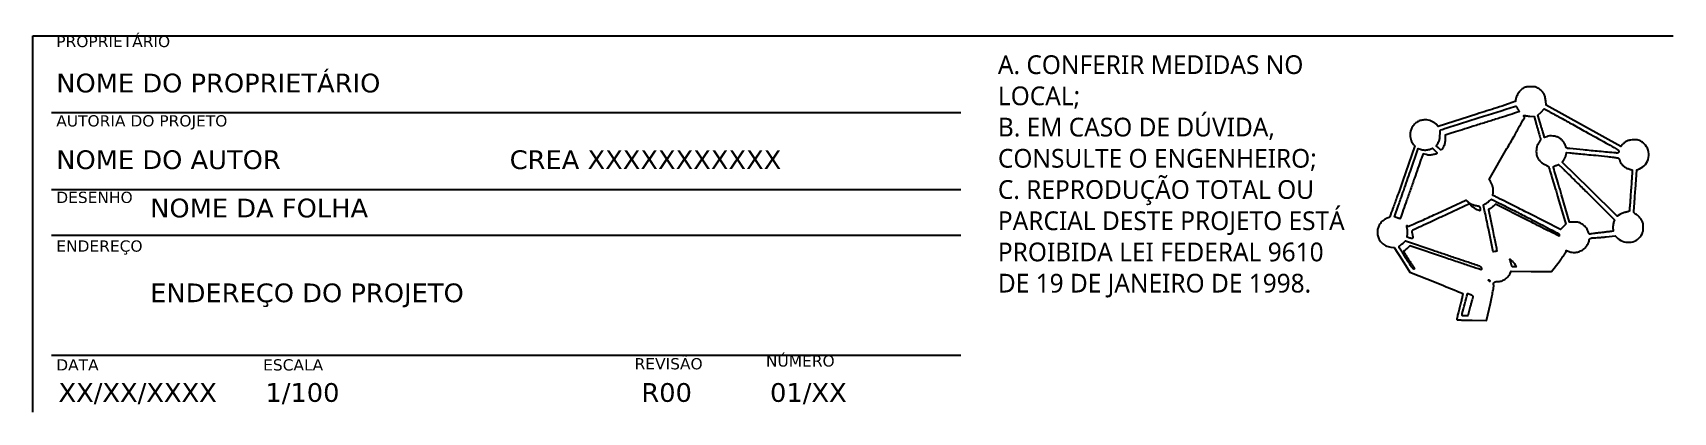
# Paper-space layout 'A1' of a CAD drawing. Header units: centimetres, sheet in millimetres. Extents: x 0 to 841, y 0 to 594.
# Drawn here: x 656 to 831, y 10 to 50.5 of the extents above; entities that cross this region are included whole.
import ezdxf

# ---------------------------------------------------------------- set-up
doc = ezdxf.new("R2010")
doc.units = ezdxf.units.CM
doc.layers.add('CARIMBO', color=250, linetype='Continuous')

psp = doc.layouts.new('A1')

# ---------------------------------------------------------------- texts
at = {"layer": 'CARIMBO', "attachment_point": 1}
for s, width, insert, char_height in [('{\\fVerdana|b0|i0|c0|p34;PROPRIETÁRIO}', 5.9377, (658.5, 50.2), 1.2), ('{\\fMicrosoft JhengHei UI|b0|i0|c0|p34;A. CONFERIR MEDIDAS NO LOCAL;\\PB. EM CASO DE DÚVIDA, CONSULTE O ENGENHEIRO;\\PC. REPRODUÇÃO TOTAL OU PARCIAL DESTE PROJETO ESTÁ PROIBIDA LEI FEDERAL 9610 DE 19 DE JANEIRO DE 1998.}', 37.1667, (758.96, 48.12), 2), ('{\\fVerdana|b0|i0|c0|p34;NOME DO PROPRIETÁRIO}', 60.6098, (658.5, 46.16), 2), ('{\\fVerdana|b0|i0|c0|p34;AUTORIA DO PROJETO}', 29.425, (658.5, 41.72), 1.2), ('{\\fVerdana|b0|i0|c0|p34;NOME DO AUTOR                            CREA XXXXXXXXXXX}', 93.8651, (658.5, 37.97), 2), ('{\\fVerdana|b0|i0|c0|p34;DESENHO}', 29.425, (658.5, 33.55), 1.2), ('{\\fVerdana|b0|i0|c0|p34;NOME DA FOLHA}', 60.6098, (668.52, 32.81), 2), ('{\\fVerdana|b0|i0|c0|p34;ENDEREÇO}', 29.425, (658.5, 28.35), 1.2), ('{\\fVerdana|b0|i0|c0|p34;ENDEREÇO DO PROJETO}', 60.6098, (668.52, 23.75), 2), ('{\\fVerdana|b0|i0|c0|p34;REVISÃO}', 29.425, (720.2, 15.78), 1.2), ('{\\fVerdana|b0|i0|c0|p34;NÚMERO}', 29.425, (734.21, 16.08), 1.2), ('{\\fVerdana|b0|i0|c0|p34;DATA}', 29.425, (658.5, 15.66), 1.2), ('{\\fVerdana|b0|i0|c0|p34;ESCALA}', 29.425, (680.57, 15.66), 1.2), ('{\\fVerdana|b0|i0|c0|p34;XX/XX/XXXX}', 60.6098, (658.74, 13.11), 2), ('{\\fVerdana|b0|i0|c0|p34;1/100}', 60.6098, (680.81, 13.11), 2), ('{\\fVerdana|b0|i0|c0|p34;R00}', 60.6098, (720.92, 13.11), 2), ('{\\fVerdana|b0|i0|c0|p34;01/XX}', 60.6098, (734.65, 13.11), 2)]:
    psp.add_mtext_dynamic_manual_height_columns(s, width=width, gutter_width=1, heights=[0], dxfattribs=dict(at, insert=insert, char_height=char_height))

# ---------------------------------------------------------------- linework, layer by layer
for points in [[(815.08, 44.64, 0.079478), (814.74, 44.4, 0.054467), (814.45, 44.04, 0.055091), (814.25, 43.63, 0.089267), (814.18, 43.25, -0.318001), (814.12, 43.17, -0.00227), (813.34, 42.9, -0.004795), (812.18, 42.51, -0.00091), (810.05, 41.84), (805.93, 40.53), (805.7, 40.75, 0.045989), (805.45, 40.95, 0.048466), (805.17, 41.1, 0.049205), (804.87, 41.19, 0.050376), (804.56, 41.22, 0.057358), (804.1, 41.17, 0.073919), (803.71, 41.01, 0.074646), (803.39, 40.75, 0.059941), (803.13, 40.39, 0.022187), (803.03, 40.19, 0.046293), (802.98, 40.03, 0.042492), (802.95, 39.86, 0.016038), (802.94, 39.61, 0.031811), (802.97, 39.29, 0.052573), (803.03, 39.03, 0.056422), (803.14, 38.8, 0.043793), (803.31, 38.58), (803.44, 38.44), (802.12, 34.64, -0.001341), (801.53, 32.96, -0.00365), (801.1, 31.79, -0.000922), (800.76, 30.86, -0.232969), (800.7, 30.8, 0.052602), (800.3, 30.63, 0.060655), (799.96, 30.39, 0.062659), (799.7, 30.08, 0.062566), (799.53, 29.71, 0.067657), (799.44, 29.28, 0.07176), (799.48, 28.84, 0.071432), (799.65, 28.44, 0.066114), (799.92, 28.08, 0.03404), (800.13, 27.9, 0.051282), (800.34, 27.77, 0.04987), (800.58, 27.69, 0.030117), (800.87, 27.63), (801.23, 27.59), (802.07, 26.28), (802.92, 24.97), (805.71, 23.84, -0.00035), (806.78, 23.41, -0.000565), (807.69, 23.04, -0.000077), (808.5, 22.7, -0.041097), (808.55, 22.68, -0.317107), (808.56, 22.64, -0.002034), (808.48, 22.25, -0.00699), (808.37, 21.81, -0.004284), (808.24, 21.29, 0.003499), (808.08, 20.68, 0.009869), (807.98, 20.26, 0.005641), (807.91, 19.94, 0.317571), (807.94, 19.89, 0.121999), (807.99, 19.87, 0.001087), (808.44, 19.85, 0.003666), (808.96, 19.84, 0.002349), (809.55, 19.82), (811.1, 19.8), (811.5, 21.6, 0.003235), (811.65, 22.31, 0.004837), (811.77, 22.92, 0.002145), (811.87, 23.45, 0.099334), (811.86, 23.56, -0.057961), (811.84, 23.75, -0.189286), (811.89, 23.86, -0.162677), (812.01, 23.93, -0.040506), (812.23, 23.95, 0.074695), (812.64, 24.01, 0.067212), (813.03, 24.19, 0.06575), (813.36, 24.47, 0.065907), (813.61, 24.83), (813.72, 25.05), (815.86, 25.04), (818.01, 25.02), (818.82, 26.07, 0.005197), (819.14, 26.5, 0.009482), (819.39, 26.85, 0.004462), (819.59, 27.15, 0.241149), (819.59, 27.21, -0.038552), (819.58, 27.28, -0.487664), (819.59, 27.29, -0.104544), (819.63, 27.28, -0.003557), (819.79, 27.21, 0.08403), (820.2, 27.08, 0.068415), (820.66, 27.09, 0.066973), (821.11, 27.22, 0.07379), (821.5, 27.46, 0.047786), (821.69, 27.66, 0.036473), (821.86, 27.91, 0.037396), (821.99, 28.16, 0.094407), (822.03, 28.36, -0.152944), (822.06, 28.48, -0.128065), (822.16, 28.56, -0.081842), (822.33, 28.61, -0.031911), (822.57, 28.63, 0.017211), (822.75, 28.64, 0.003074), (823.07, 28.66, 0.003318), (823.45, 28.69, 0.00299), (823.84, 28.73), (824.8, 28.84), (825.1, 28.57, 0.108864), (825.77, 28.21, 0.117508), (826.51, 28.17, 0.117913), (827.19, 28.46, 0.110153), (827.68, 29.04, 0.037258), (827.74, 29.18, 0.034903), (827.78, 29.34, 0.029781), (827.8, 29.52, 0.016378), (827.81, 29.74, 0.015811), (827.81, 29.99, 0.046417), (827.78, 30.16, 0.049348), (827.73, 30.32, 0.019736), (827.62, 30.53, 0.027212), (827.51, 30.7, 0.030137), (827.39, 30.85, 0.030273), (827.25, 30.98, 0.027963), (827.1, 31.1, -0.012714), (826.92, 31.22, -0.065884), (826.83, 31.31, -0.119764), (826.8, 31.38, -0.093219), (826.8, 31.48, 0.026903), (826.81, 31.6, 0.000513), (826.86, 32.22, 0.001244), (826.91, 32.94, 0.000833), (826.97, 33.77), (827.11, 35.9), (827.4, 36.01, 0.131929), (828.03, 36.47, 0.124197), (828.37, 37.2, 0.123277), (828.32, 38, 0.128862), (827.9, 38.67, 0.035506), (827.65, 38.88, 0.060104), (827.41, 39.01, 0.058967), (827.14, 39.08, 0.032836), (826.8, 39.1, 0.043172), (826.45, 39.07, 0.058016), (826.13, 38.98, 0.059393), (825.85, 38.82, 0.048311), (825.6, 38.59), (825.41, 38.38), (821.42, 40.59), (817.44, 42.8), (817.4, 43.27, 0.045148), (817.33, 43.7, 0.069177), (817.19, 44.04, 0.07197), (816.96, 44.32, 0.053536), (816.65, 44.56, 0.019859), (816.44, 44.68, 0.053842), (816.28, 44.74, 0.04808), (816.1, 44.76, 0.013377), (815.83, 44.77, 0.014365), (815.58, 44.76, 0.029893), (815.39, 44.74, 0.035951), (815.23, 44.7, 0.034713)], [(814.32, 42.57, 0.031863), (814.34, 42.52, 0.011462), (814.38, 42.44, 0.011316), (814.43, 42.36, 0.013177), (814.47, 42.29, -0.017287), (814.51, 42.22, -0.0272), (814.54, 42.16, -0.025593), (814.56, 42.11, -0.299351), (814.55, 42.09, -0.099006), (814.53, 42.08, -0.000046), (813.58, 41.77, -0.000665), (812.52, 41.43, -0.000405), (811.27, 41.04, 0.00001), (809.97, 40.63, 0.000012), (808.77, 40.25, 0.00001), (807.76, 39.93, 0.000097), (807.33, 39.79), (806.66, 39.58), (806.66, 39.15, -0.038871), (806.64, 38.82, -0.04202), (806.56, 38.5, -0.046084), (806.45, 38.24, -0.095107), (806.3, 38.07, -0.095463), (806.24, 38.03, -0.1793), (806.17, 38.03, -0.082716), (806.1, 38.08, -0.010801), (805.95, 38.22), (805.71, 38.45), (805.91, 38.77, 0.023212), (806.02, 38.97, 0.053839), (806.08, 39.13, 0.044556), (806.1, 39.31, 0.011864), (806.12, 39.6, -0.009508), (806.13, 39.84, -0.028153), (806.15, 40, -0.038951), (806.17, 40.11, -0.225559), (806.21, 40.15, -0.011613), (806.74, 40.33, -0.000133), (810.31, 41.46, -0.000027), (814.07, 42.65, -0.060557), (814.19, 42.67, -0.100927), (814.23, 42.67, -0.076882), (814.27, 42.65, -0.074024), (814.3, 42.61, -0.081175)], [(821.65, 39.97, -0.000688), (823.85, 38.75, -0.008137), (824.69, 38.26, -0.012877), (825.15, 37.97, -0.300165), (825.2, 37.83, -0.057537), (825.18, 37.77, -0.102251), (825.15, 37.72, -0.110803), (825.1, 37.69, -0.076165), (825.04, 37.68, -0.02293), (824.89, 37.69, -0.000084), (823.11, 37.85, -0.000518), (821.4, 38.02, -0.0009), (819.98, 38.15, -0.012807), (819.74, 38.18, -0.097718), (819.63, 38.22, -0.155413), (819.57, 38.29, -0.047521), (819.53, 38.43, 0.071412), (819.44, 38.65, 0.040121), (819.28, 38.89, 0.038825), (819.07, 39.11, 0.047979), (818.85, 39.29, 0.062874), (818.54, 39.43, 0.047954), (818.18, 39.5, 0.048985), (817.82, 39.51, 0.077879), (817.52, 39.43), (817.28, 39.33), (817.16, 39.73, -0.000885), (817.1, 39.93, -0.000271), (817.01, 40.24, -0.000271), (816.9, 40.58, -0.000296), (816.81, 40.92), (816.57, 41.72), (816.91, 42.06), (817.25, 42.4), (817.66, 42.18, -0.003409), (817.95, 42.02, -0.000135), (819.01, 41.44, -0.000239), (820.25, 40.75, -0.000169)], [(815.72, 41.61), (816.16, 41.57), (816.37, 40.81, 0.001166), (816.47, 40.49, 0.000919), (816.57, 40.13, 0.000929), (816.66, 39.81, 0.002298), (816.74, 39.57, -0.006874), (816.81, 39.3, -0.039177), (816.84, 39.16, -0.084305), (816.84, 39.07, -0.165216), (816.8, 39.01, 0.067696), (816.76, 38.96, 0.012124), (816.69, 38.86, 0.012896), (816.62, 38.74, 0.011331), (816.55, 38.61, 0.053195), (816.45, 38.33, 0.04526), (816.4, 38.01, 0.044287), (816.4, 37.67, 0.04575), (816.47, 37.35, 0.070802), (816.59, 37.08, 0.048201), (816.81, 36.81, 0.046928), (817.08, 36.57, 0.056012), (817.38, 36.41, -0.016724), (817.59, 36.31, -0.09403), (817.69, 36.24, -0.096831), (817.75, 36.13, -0.018271), (817.82, 35.91, 0.002353), (817.89, 35.67, 0.000112), (818.13, 34.86, 0.000183), (818.42, 33.9, 0.000132), (818.74, 32.82), (819.55, 30.08), (819.27, 29.79), (818.99, 29.51), (815.65, 31.21, 0.000388), (814.35, 31.86, 0.000576), (813.21, 32.44, 0.000248), (812.23, 32.93, 0.011766), (812.03, 33.03), (811.76, 33.15), (811.8, 33.47, 0.051501), (811.81, 33.75, 0.041753), (811.75, 34.06, 0.040572), (811.65, 34.36, 0.041767), (811.5, 34.63), (811.35, 34.86), (813.26, 38.16, 0.00172), (814.02, 39.47, 0.003292), (814.62, 40.54, 0.000501), (815.12, 41.45, 0.318822), (815.12, 41.51, -0.087878), (815.07, 41.59, -0.168967), (815.06, 41.66, -0.263976), (815.1, 41.7, -0.164458), (815.17, 41.7, 0.053649), (815.24, 41.68, 0.00818), (815.38, 41.65, 0.009074), (815.55, 41.63, 0.007751)], [(804.53, 38, 0.029732), (804.65, 38.01, 0.016387), (804.8, 38.03, 0.016289), (804.94, 38.06, 0.025067), (805.07, 38.09), (805.34, 38.19), (805.6, 37.93, -0.027415), (805.77, 37.74, -0.311881), (805.78, 37.64, -0.197541), (805.68, 37.57, -0.012375), (805.33, 37.49, -0.021963), (805.15, 37.46, -0.036691), (805, 37.45, -0.035708), (804.84, 37.47, -0.019541), (804.66, 37.51), (804.31, 37.6), (804.18, 37.24, 0.003701), (804.09, 37, 0.000146), (803.77, 36.08, 0.000259), (803.4, 35.01, 0.000183), (802.98, 33.8, -0.0004), (802.56, 32.61, -0.000658), (802.21, 31.6, -0.00004), (801.89, 30.7, -0.112129), (801.88, 30.68, -0.253723), (801.86, 30.67, -0.007738), (801.78, 30.69, -0.013512), (801.68, 30.72, -0.008721), (801.56, 30.76), (801.27, 30.86), (801.7, 32.1, -0.000037), (801.92, 32.74, -0.000012), (802.25, 33.69, -0.000012), (802.62, 34.74, -0.000014), (802.97, 35.76), (803.81, 38.17), (804.04, 38.09, 0.02723), (804.15, 38.05, 0.01557), (804.28, 38.03, 0.01552), (804.42, 38.01, 0.0248)], [(822.73, 37.44, -0.00146), (823.98, 37.31, -0.007591), (824.67, 37.23, -0.006209), (825.11, 37.17, -0.238802), (825.19, 37.11, -0.015788), (825.22, 37.06, -0.00479), (825.25, 36.98, -0.004792), (825.29, 36.9, -0.005205), (825.32, 36.81, 0.075512), (825.46, 36.56, 0.049275), (825.68, 36.32, 0.047846), (825.96, 36.12, 0.05785), (826.26, 35.99, -0.001287), (826.39, 35.95, -0.00198), (826.51, 35.91, -0.000639), (826.62, 35.88, -0.057514), (826.63, 35.87, -0.280891), (826.64, 35.86, -0.000083), (826.6, 35.23, -0.001358), (826.55, 34.53, -0.000819), (826.49, 33.7, 0.000173), (826.43, 32.87, 0.000278), (826.38, 32.16, 0.000042), (826.33, 31.53, 0.018054), (826.33, 31.49, -0.302632), (826.31, 31.46, -0.016169), (826.22, 31.43, -0.020877), (826.1, 31.39, -0.013225), (825.96, 31.36, 0.026185), (825.8, 31.32, 0.017269), (825.62, 31.26, 0.017393), (825.44, 31.18, 0.031903), (825.31, 31.11), (825.03, 30.93), (822.1, 33.82), (819.17, 36.71), (819.36, 37.01, 0.020627), (819.43, 37.14, 0.016626), (819.5, 37.28, 0.016938), (819.56, 37.42, 0.04077), (819.59, 37.53), (819.63, 37.75), (819.97, 37.71, 0.006056), (820.21, 37.68, 0.00035), (820.93, 37.61, 0.000532), (821.78, 37.53, 0.000391)], [(822.17, 33.11), (824.75, 30.55), (824.64, 30.25, 0.028266), (824.6, 30.1, 0.02451), (824.58, 29.95, 0.024559), (824.57, 29.79, 0.028739), (824.57, 29.64, -0.001995), (824.58, 29.52, -0.003309), (824.59, 29.42, -0.000447), (824.6, 29.33, -0.361795), (824.6, 29.32, -0.03599), (824.59, 29.32, -0.000005), (824.27, 29.29, -0.000135), (823.91, 29.25, -0.000082), (823.48, 29.2, 0.001749), (823.04, 29.15, 0.002362), (822.65, 29.1, 0.001598), (822.32, 29.06, 0.025723), (822.21, 29.04, -0.06375), (822.12, 29.03, -0.183375), (822.05, 29.05, -0.102514), (822, 29.12, -0.0133), (821.93, 29.29, 0.038184), (821.81, 29.56, 0.047969), (821.66, 29.78, 0.047232), (821.46, 29.96, 0.035356), (821.21, 30.13, 0.026141), (821.03, 30.23, 0.054643), (820.89, 30.28, 0.04436), (820.71, 30.3, 0.012318), (820.44, 30.3), (819.95, 30.29), (819.09, 33.21, -0.000578), (818.76, 34.33, -0.000934), (818.48, 35.29, -0.000122), (818.23, 36.14, -0.071528), (818.23, 36.2, -0.231594), (818.24, 36.23, -0.028555), (818.31, 36.27, -0.029017), (818.39, 36.32, -0.020061), (818.5, 36.36), (818.77, 36.45), (819.18, 36.06, -0.004686), (819.45, 35.8, -0.000307), (820.23, 35.04, -0.000446), (821.15, 34.12, -0.000333)], [(809.48, 32.22, 0.022644), (809.57, 32.19, 0.007246), (809.7, 32.15, 0.007213), (809.85, 32.11, 0.007999), (810, 32.08, -0.013341), (810.21, 32.03, -0.09412), (810.3, 31.99, -0.140632), (810.35, 31.92, -0.042772), (810.39, 31.79, -0.013144), (810.4, 31.71, -0.018928), (810.41, 31.63, -0.014987), (810.41, 31.57, -0.202429), (810.41, 31.55, -0.290652), (810.31, 31.53, -0.026241), (810.06, 31.63, -0.031552), (809.8, 31.78, -0.038811), (809.57, 31.95), (809.26, 32.24), (806.26, 30.85, 0.000325), (805.1, 30.31, 0.000519), (804.12, 29.85, 0.000091), (803.24, 29.45, 0.028847), (803.18, 29.41, 0.150482), (803.14, 29.37, 0.101192), (803.13, 29.3, 0.050792), (803.13, 29.2, 0.010673), (803.17, 29.03, -0.016188), (803.2, 28.9, -0.018725), (803.21, 28.77, -0.018072), (803.22, 28.67, -0.096024), (803.21, 28.61, -0.109493), (803.18, 28.56, -0.19019), (803.13, 28.54, -0.077362), (803.06, 28.55, -0.008984), (802.89, 28.6), (802.62, 28.7), (802.65, 29.1, 0.016704), (802.65, 29.27, 0.015745), (802.65, 29.45, 0.01593), (802.63, 29.6, 0.051425), (802.61, 29.7, -0.032234), (802.57, 29.83, -0.159965), (802.58, 29.91, -0.375896), (802.62, 29.93, -0.099665), (802.69, 29.89, 0.279284), (802.79, 29.88, 0.00254), (803.44, 30.16, 0.00554), (804.35, 30.56, 0.001381), (805.83, 31.24), (808.89, 32.66), (809.1, 32.48, 0.017534), (809.2, 32.4, 0.014145), (809.3, 32.33, 0.014381), (809.41, 32.26, 0.035279)], [(815.24, 30.91, -0.001061), (817.09, 29.97, -0.005481), (818.1, 29.43, -0.003402), (818.78, 29.06, -0.230482), (818.85, 28.95, -0.036963), (818.85, 28.9, -0.061098), (818.85, 28.86, -0.087861), (818.84, 28.83, -0.25533), (818.82, 28.82, -0.111829), (818.78, 28.83, -0.000079), (817.8, 29.32, -0.000923), (816.7, 29.87, -0.000564), (815.41, 30.53), (812.06, 32.23), (811.84, 32.02, -0.014844), (811.74, 31.93, -0.012465), (811.63, 31.84, -0.01265), (811.53, 31.77, -0.033546), (811.45, 31.72), (811.29, 31.64), (811.75, 29.42, -0.000653), (811.92, 28.57, -0.001083), (812.07, 27.86, -0.000055), (812.2, 27.21, -0.260012), (812.2, 27.2, -0.142558), (812.19, 27.19, -0.004079), (812.13, 27.18, -0.007961), (812.07, 27.17, -0.005359), (811.99, 27.16), (811.8, 27.14), (811.29, 29.61, -0.000185), (811.09, 30.56, -0.000301), (810.92, 31.37, -0.000033), (810.77, 32.09, -0.02743), (810.76, 32.12, -0.246772), (810.77, 32.15, -0.022251), (810.82, 32.19, -0.024852), (810.89, 32.23, -0.016722), (810.97, 32.27, 0.03062), (811.07, 32.32, 0.017067), (811.17, 32.4, 0.016974), (811.28, 32.48, 0.026295), (811.36, 32.56, -0.013983), (811.44, 32.63, -0.018776), (811.51, 32.69, -0.016116), (811.57, 32.73, -0.154035), (811.6, 32.74, -0.116878), (811.64, 32.73, -0.000078), (812.69, 32.21, -0.000936), (813.86, 31.62, -0.000571)], [(809.41, 25.95, -0.00294), (810.05, 25.73, -0.025576), (810.33, 25.62, -0.063924), (810.47, 25.53, -0.160072), (810.53, 25.42, -0.022263), (810.55, 25.36, -0.029376), (810.55, 25.3, -0.029705), (810.55, 25.25, -0.178357), (810.54, 25.23, -0.282142), (810.51, 25.22, -0.000118), (809.4, 25.58, -0.00162), (808.17, 25.99, -0.000979), (806.71, 26.48), (802.91, 27.76), (802.64, 27.51, -0.0088), (802.53, 27.41, -0.010914), (802.42, 27.32, -0.009353), (802.33, 27.25, -0.076824), (802.28, 27.23, 0.454089), (802.26, 27.18, 0.011435), (802.37, 26.97, 0.014163), (802.55, 26.68, 0.004889), (802.81, 26.26, -0.002961), (803.04, 25.9, -0.004887), (803.24, 25.59, -0.00098), (803.4, 25.32, -0.344756), (803.4, 25.3, -0.332227), (803.33, 25.29, -0.073954), (803.22, 25.37, -0.040347), (803.08, 25.53, -0.012625), (802.9, 25.8, 0.000931), (802.76, 26.02, 0.000368), (802.56, 26.33, 0.000364), (802.35, 26.67, 0.000456), (802.15, 26.98, -0.003073), (801.86, 27.42, -0.037661), (801.77, 27.6, -0.141134), (801.75, 27.7, -0.229813), (801.8, 27.77, 0.031012), (801.86, 27.81, 0.007771), (801.96, 27.89, 0.007907), (802.07, 27.98, 0.007886), (802.18, 28.07), (802.43, 28.3), (805.38, 27.3, 0.000185), (806.58, 26.9, 0.000193), (807.78, 26.49, 0.000185), (808.81, 26.15, 0.000842)], [(814.12, 25.77), (814.24, 25.53), (814.02, 25.53, -0.027082), (813.9, 25.54, -0.12113), (813.83, 25.56, -0.146283), (813.79, 25.61, -0.046007), (813.76, 25.7, 0.011613), (813.73, 25.84, 0.008793), (813.68, 26, 0.008303), (813.63, 26.16, 0.007412), (813.57, 26.32, -0.725169), (813.61, 26.35, -0.053003), (813.76, 26.22, -0.025562), (813.98, 25.98, -0.050515)], [(811.43, 24.07, -0.076926), (811.45, 24, -0.400869), (811.44, 23.97, -0.241841), (811.39, 23.98, -0.055352), (811.33, 24.04, -0.030483), (811.3, 24.08, -0.110288), (811.29, 24.11, -0.256649), (811.3, 24.13, -0.176123), (811.32, 24.14, -0.085443), (811.35, 24.13, -0.053409), (811.38, 24.12, -0.051744), (811.41, 24.09, -0.0641)], [(809.37, 22.58, -0.028509), (809.47, 22.53, -0.046806), (809.55, 22.48, -0.059049), (809.6, 22.42, -0.167141), (809.62, 22.37, -0.056978), (809.61, 22.3, -0.001834), (809.54, 22.01, -0.003514), (809.45, 21.67, -0.002431), (809.35, 21.29), (809.08, 20.31), (808.78, 20.29, -0.012359), (808.62, 20.28, -0.076101), (808.54, 20.29, -0.179049), (808.5, 20.32, -0.1443), (808.48, 20.38, -0.063864), (808.5, 20.54, -0.000816), (808.77, 21.58, -0.000222), (809.06, 22.66, -0.340161), (809.09, 22.68, -0.086842), (809.1, 22.68, -0.001738), (809.18, 22.65, -0.004072), (809.27, 22.62, -0.002718)]]:
    psp.add_lwpolyline(points, format="xyb", close=True)
at = {"layer": 'CARIMBO'}
for p, q in [((656, 10), (656, 50.2)), ((656, 50.2), (831, 50.2)), ((658, 42), (755, 42)), ((658, 33.8), (755, 33.8)), ((658, 28.9), (755, 28.9)), ((658, 16.1), (755, 16.1))]:
    psp.add_line(p, q, dxfattribs=at)

psp.set_redraw_order([(e.dxf.handle, doc.entitydb.next_handle()) for e in psp.query("TEXT MTEXT ATTDEF DIMENSION ARC_DIMENSION")])  # texts and dimensions are drawn at this point

doc.saveas('drawing.dxf')
